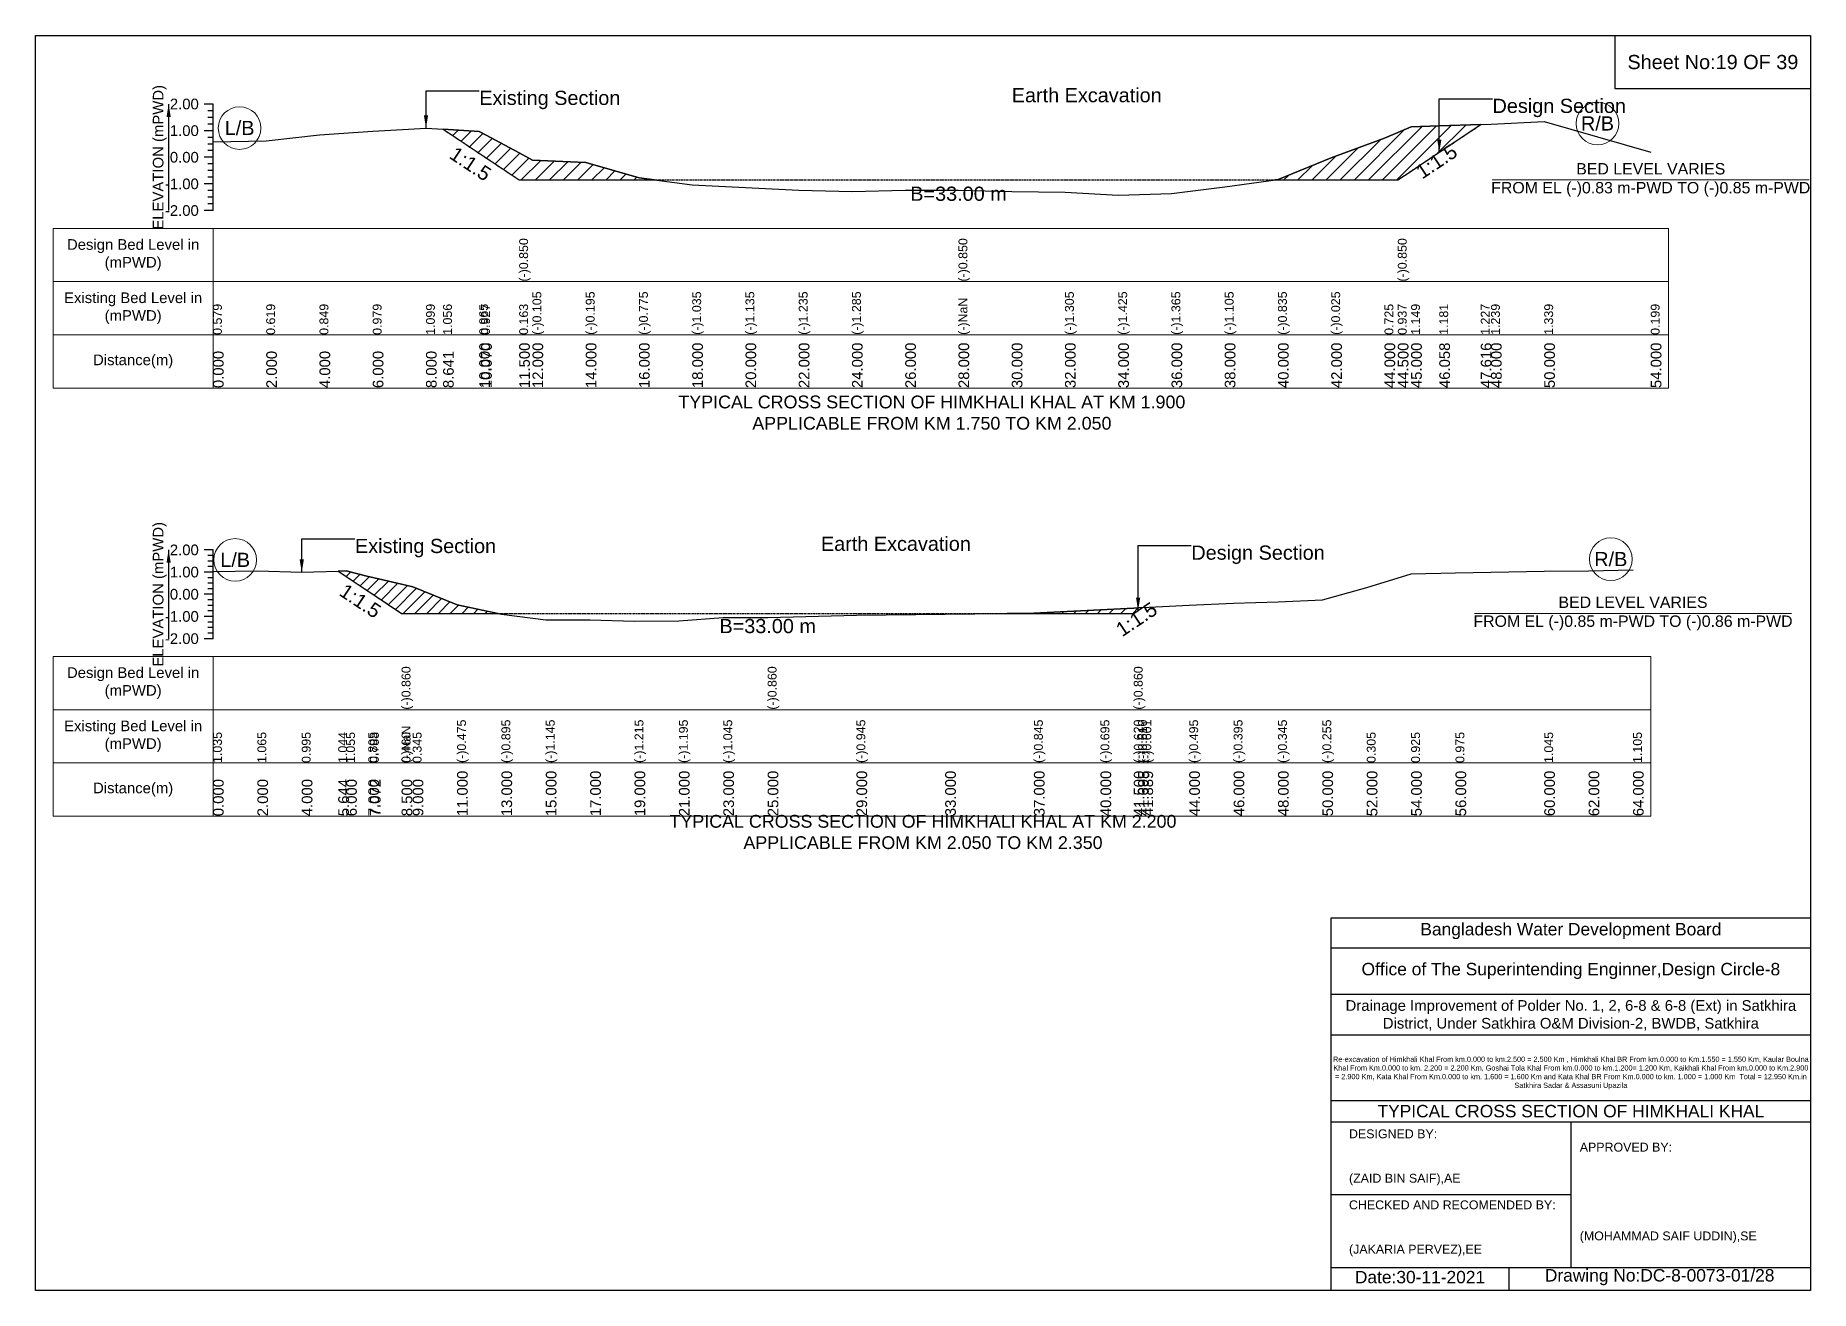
# Model space of a CAD drawing. Header units: inches. Extents: x 93000 to 486000, y -4242 to 0.
# Drawn here: x 280000 to 286000, y -4242 to 0 of the extents above; entities that cross this region are included whole.
import ezdxf

# ---------------------------------------------------------------- set-up
doc = ezdxf.new("R2010")
doc.units = ezdxf.units.IN
doc.header["$LTSCALE"] = 7
doc.header["$MEASUREMENT"] = 0
doc.linetypes.add('DASHED', pattern=[0.75, 0.5, -0.25])
for name, color, linetype, lineweight in [('Cross section Data Border', 7, 'Continuous', 9), ('Cross Section Labels', 7, 'Continuous', 9), ('Design_Bed_Level for Xsection', 7, 'DASHED', 25), ('Existing_Bed_Level for Xsection', 7, 'Continuous', 25), ('Long Section Labels', 7, 'Continuous', 9)]:
    doc.layers.add(name, color=color, linetype=linetype, lineweight=lineweight)
doc.styles.get("Standard").update_dxf_attribs({"font": 'arial.ttf'})
doc.dimstyles.get("Standard").update_dxf_attribs({"dimtxt": 0.18, "dimasz": 0.18, "dimexe": 0.18, "dimexo": 0.0625, "dimgap": 0.09, "dimtad": 0, "dimtih": 1, "dimtoh": 1, "dimdec": 4, "dimzin": 0, "dimdsep": 46, "dimtxsty": 'Standard', "dimcen": 0.09, "dimadec": 0, "dimazin": 0, "dimtfac": 1, "dimtdec": 4, "dimtofl": 0, "dimtmove": 0, "dimatfit": 3, "dimfxl": 1, "dimtolj": 1, "dimtzin": 0, "dimarcsym": 0})

msp = doc.modelspace()

# ---------------------------------------------------------------- texts
at = {"attachment_point": 5}
for s, insert, char_height in [('Sheet No:19 OF 39', (285670, -90), 48), ('Bangladesh Water Development Board', (285190, -3027), 42), ('Office of The Superintending Enginner,Design Circle-8', (285190, -3162), 42)]:
    msp.add_mtext(s, dxfattribs=dict(at, insert=insert, char_height=char_height))
for s, insert, char_height, width, attachment_point in [('Drainage Improvement of Polder No. 1, 2, 6-8 & 6-8 (Ext) in Satkhira District, Under Satkhira O&M Division-2, BWDB, Satkhira', (285190, -3312), 36, 1680, 5), ('Re-excavation of Himkhali Khal From km.0.000 to km.2.500 = 2.500 Km , Himkhali Khal BR From km.0.000 to Km.1.550 = 1.550 Km, Kaular Boulna Khal From Km.0.000 to km. 2.200 = 2.200 Km, Goshai Tola Khal From km.0.000 to km.1.200= 1.200 Km, Kaikhali Khal From km.0.000 to Km.2.900 = 2.900 Km, Kata Khal From Km.0.000 to km. 1.600 = 1.600 Km and Kata Khal BR From Km.0.000 to km. 1.000 = 1.000 Km  Total = 12.950 Km.in Satkhira Sadar & Assasuni Upazila', (285190, -3507), 17.611, 1620, 5), ('TYPICAL CROSS SECTION OF HIMKHALI KHAL', (285190, -3636), 42, 1680, 5), ('DESIGNED BY:^J^J^J(ZAID BIN SAIF),AE', (284440, -3792), 30, 840, 4), ('APPROVED BY:^J^J^J^J^J^J(MOHAMMAD SAIF UDDIN),SE', (285220, -3912), 30, 840, 4), ('CHECKED AND RECOMENDED BY:^J^J^J(JAKARIA PERVEZ),EE', (284440, -4032), 30, 840, 4), ('Date:30-11-2021', (284680, -4197), 42, 840, 5), ('Drawing No:DC-8-0073-01/28', (285490, -4197), 42, 1320, 5)]:
    msp.add_mtext(s, dxfattribs=dict(insert=insert, char_height=char_height, width=width, attachment_point=attachment_point))
at = {"layer": 'Cross section Data Border', "char_height": 36, "width": 480, "attachment_point": 5}
for s, insert in [('Design Bed Level in (mPWD)', (280330, -741.8)), ('Existing Bed Level in (mPWD)', (280330, -921.8)), ('Distance(m)', (280330, -1101.8)), ('Design Bed Level in (mPWD)', (280330, -2188.9)), ('Existing Bed Level in (mPWD)', (280330, -2368.9)), ('Distance(m)', (280330, -2548.9))]:
    msp.add_mtext(s, dxfattribs=dict(at, insert=insert))
at = {"layer": 'Cross Section Labels'}
for s, insert, char_height, attachment_point in [('Earth Excavation', (283300, -177.7), 48, 1), ('Existing Section', (281500, -186.8), 48, 1), ('Design Section', (284925.2, -213.8), 48, 1), ('L/B', (280690, -312.8), 48, 5), ('R/B', (285280, -297.5), 48, 5), ('BED LEVEL VARIES ^JFROM EL (-)0.83 m-PWD TO (-)0.85 m-PWD', (285460, -488.2), 38.4, 5), ('B=33.00 m', (283120, -510.8), 48, 2), ('TYPICAL CROSS SECTION OF HIMKHALI KHAL AT KM 1.900^JAPPLICABLE FROM KM 1.750 TO KM 2.050', (283030, -1275), 43.2, 5), ('Existing Section', (281080, -1701.4), 48, 1), ('Earth Excavation', (282655, -1693.9), 48, 1), ('Design Section', (283907.1, -1723.9), 48, 1), ('L/B', (280675, -1772.6), 48, 5), ('R/B', (285325, -1770), 48, 5), ('BED LEVEL VARIES ^JFROM EL (-)0.85 m-PWD TO (-)0.86 m-PWD', (285400, -1953.4), 38.4, 5), ('B=33.00 m', (282475, -1972.1), 48, 2), ('TYPICAL CROSS SECTION OF HIMKHALI KHAL AT KM 2.200^JAPPLICABLE FROM KM 2.050 TO KM 2.350', (283000, -2692.5), 43.2, 5)]:
    msp.add_mtext(s, dxfattribs=dict(at, insert=insert, char_height=char_height, attachment_point=attachment_point))
at = {"layer": 'Cross Section Labels', "char_height": 48, "attachment_point": 2}
for insert, rotation in [((281483.8, -413.7), 326.30993), ((284722.7, -406), 33.69007), ((281111.6, -1891.3), 326.30993), ((283708.3, -1953), 33.69007)]:
    msp.add_mtext('1:1.5', dxfattribs=dict(at, insert=insert, rotation=rotation))
at = {"layer": 'Existing_Bed_Level for Xsection', "char_height": 36, "attachment_point": 5, "rotation": 90}
for insert in [(280420, -411.8), (280420, -1888.9)]:
    msp.add_mtext('ELEVATION (mPWD)', dxfattribs=dict(at, insert=insert))
at = {"layer": 'Existing_Bed_Level for Xsection', "char_height": 36, "attachment_point": 6}
for s, insert in [('2.00', (280552, -231.8)), ('1.00', (280552, -321.8)), ('0.00', (280552, -411.8)), ('-1.00', (280552, -501.8)), ('-2.00', (280552, -591.8)), ('2.00', (280552, -1738.9)), ('1.00', (280552, -1813.9)), ('0.00', (280552, -1888.9)), ('-1.00', (280552, -1963.9)), ('-2.00', (280552, -2038.9))]:
    msp.add_mtext(s, dxfattribs=dict(at, insert=insert))
at = {"layer": 'Long Section Labels', "attachment_point": 1, "rotation": 90}
for s, insert, char_height in [('(-)0.850', (281635, -831.8), 30), ('(-)0.850', (283120, -831.8), 30), ('(-)0.850', (284605, -831.8), 30), ('(-)0.105', (281680, -1011.8), 30), ('(-)0.195', (281860, -1011.8), 30), ('(-)0.775', (282040, -1011.8), 30), ('(-)1.035', (282220, -1011.8), 30), ('(-)1.135', (282400, -1011.8), 30), ('(-)1.235', (282580, -1011.8), 30), ('(-)1.235', (282580, -1011.8), 30), ('(-)1.235', (282580, -1011.8), 30), ('(-)1.235', (282580, -1011.8), 30), ('(-)1.285', (282760, -1011.8), 30), ('(-)1.285', (282760, -1011.8), 30), ('(-)NaN', (283120, -1011.8), 30), ('(-)1.305', (283480, -1011.8), 30), ('(-)1.425', (283660, -1011.8), 30), ('(-)1.365', (283840, -1011.8), 30), ('(-)1.105', (284020, -1011.8), 30), ('(-)0.835', (284200, -1011.8), 30), ('(-)0.025', (284380, -1011.8), 30), ('0.579', (280600, -1011.8), 30), ('0.619', (280780, -1011.8), 30), ('0.849', (280960, -1011.8), 30), ('0.979', (281140, -1011.8), 30), ('1.099', (281320, -1011.8), 30), ('1.056', (281377.7, -1011.8), 30), ('0.965', (281500, -1011.8), 30), ('0.927', (281506.3, -1011.8), 30), ('0.163', (281635, -1011.8), 30), ('0.163', (281635, -1011.8), 30), ('0.163', (281635, -1011.8), 30), ('0.725', (284560, -1011.8), 30), ('0.937', (284605, -1011.8), 30), ('0.937', (284605, -1011.8), 30), ('0.937', (284605, -1011.8), 30), ('1.149', (284650, -1011.8), 30), ('1.181', (284745.2, -1011.8), 30), ('1.227', (284885.5, -1011.8), 30), ('1.239', (284920, -1011.8), 30), ('1.339', (285100, -1011.8), 30), ('0.199', (285460, -1011.8), 30), ('0.000', (280600, -1191.8), 36), ('2.000', (280780, -1191.8), 36), ('4.000', (280960, -1191.8), 36), ('6.000', (281140, -1191.8), 36), ('8.000', (281320, -1191.8), 36), ('8.641', (281377.7, -1191.8), 36), ('10.000', (281500, -1191.8), 36), ('10.070', (281506.3, -1191.8), 36), ('11.500', (281635, -1191.8), 36), ('11.500', (281635, -1191.8), 36), ('11.500', (281635, -1191.8), 36), ('12.000', (281680, -1191.8), 36), ('14.000', (281860, -1191.8), 36), ('16.000', (282040, -1191.8), 36), ('18.000', (282220, -1191.8), 36), ('20.000', (282400, -1191.8), 36), ('22.000', (282580, -1191.8), 36), ('24.000', (282760, -1191.8), 36), ('26.000', (282940, -1191.8), 36), ('28.000', (283120, -1191.8), 36), ('28.000', (283120, -1191.8), 36), ('28.000', (283120, -1191.8), 36), ('30.000', (283300, -1191.8), 36), ('32.000', (283480, -1191.8), 36), ('34.000', (283660, -1191.8), 36), ('36.000', (283840, -1191.8), 36), ('38.000', (284020, -1191.8), 36), ('40.000', (284200, -1191.8), 36), ('42.000', (284380, -1191.8), 36), ('44.000', (284560, -1191.8), 36), ('44.500', (284605, -1191.8), 36), ('44.500', (284605, -1191.8), 36), ('44.500', (284605, -1191.8), 36), ('45.000', (284650, -1191.8), 36), ('46.058', (284745.2, -1191.8), 36), ('47.616', (284885.5, -1191.8), 36), ('48.000', (284920, -1191.8), 36), ('50.000', (285100, -1191.8), 36), ('54.000', (285460, -1191.8), 36), ('(-)0.860', (281237.5, -2278.9), 30), ('(-)0.860', (282475, -2278.9), 30), ('(-)0.860', (283712.5, -2278.9), 30), ('(-)NaN', (281237.5, -2458.9), 30), ('(-)NaN', (281237.5, -2458.9), 30), ('(-)NaN', (281237.5, -2458.9), 30), ('(-)0.475', (281425, -2458.9), 30), ('(-)0.895', (281575, -2458.9), 30), ('(-)0.895', (281575, -2458.9), 30), ('(-)1.145', (281725, -2458.9), 30), ('(-)1.145', (281725, -2458.9), 30), ('(-)1.215', (282025, -2458.9), 30), ('(-)1.195', (282175, -2458.9), 30), ('(-)1.045', (282325, -2458.9), 30), ('(-)1.045', (282325, -2458.9), 30), ('(-)1.045', (282325, -2458.9), 30), ('(-)0.945', (282775, -2458.9), 30), ('(-)0.845', (283375, -2458.9), 30), ('(-)0.695', (283600, -2458.9), 30), ('(-)0.620', (283712.5, -2458.9), 30), ('(-)0.620', (283712.5, -2458.9), 30), ('(-)0.610', (283727.1, -2458.9), 30), ('(-)0.601', (283741.7, -2458.9), 30), ('(-)0.495', (283900, -2458.9), 30), ('(-)0.395', (284050, -2458.9), 30), ('(-)0.345', (284200, -2458.9), 30), ('(-)0.255', (284350, -2458.9), 30), ('1.035', (280600, -2458.9), 30), ('1.065', (280750, -2458.9), 30), ('1.065', (280750, -2458.9), 30), ('0.995', (280900, -2458.9), 30), ('1.044', (281023.3, -2458.9), 30), ('1.055', (281050, -2458.9), 30), ('0.805', (281125, -2458.9), 30), ('0.788', (281130.4, -2458.9), 30), ('0.460', (281237.5, -2458.9), 30), ('0.460', (281237.5, -2458.9), 30), ('0.345', (281275, -2458.9), 30), ('0.305', (284500, -2458.9), 30), ('0.925', (284650, -2458.9), 30), ('0.975', (284800, -2458.9), 30), ('1.045', (285100, -2458.9), 30), ('1.105', (285400, -2458.9), 30), ('0.000', (280600, -2638.9), 36), ('2.000', (280750, -2638.9), 36), ('4.000', (280900, -2638.9), 36), ('5.644', (281023.3, -2638.9), 36), ('6.000', (281050, -2638.9), 36), ('7.000', (281125, -2638.9), 36), ('7.072', (281130.4, -2638.9), 36), ('8.500', (281237.5, -2638.9), 36), ('8.500', (281237.5, -2638.9), 36), ('8.500', (281237.5, -2638.9), 36), ('9.000', (281275, -2638.9), 36), ('11.000', (281425, -2638.9), 36), ('13.000', (281575, -2638.9), 36), ('15.000', (281725, -2638.9), 36), ('17.000', (281875, -2638.9), 36), ('19.000', (282025, -2638.9), 36), ('21.000', (282175, -2638.9), 36), ('23.000', (282325, -2638.9), 36), ('25.000', (282475, -2638.9), 36), ('25.000', (282475, -2638.9), 36), ('25.000', (282475, -2638.9), 36), ('29.000', (282775, -2638.9), 36), ('33.000', (283075, -2638.9), 36), ('37.000', (283375, -2638.9), 36), ('40.000', (283600, -2638.9), 36), ('41.500', (283712.5, -2638.9), 36), ('41.500', (283712.5, -2638.9), 36), ('41.500', (283712.5, -2638.9), 36), ('41.695', (283727.1, -2638.9), 36), ('41.889', (283741.7, -2638.9), 36), ('44.000', (283900, -2638.9), 36), ('46.000', (284050, -2638.9), 36), ('48.000', (284200, -2638.9), 36), ('50.000', (284350, -2638.9), 36), ('52.000', (284500, -2638.9), 36), ('54.000', (284650, -2638.9), 36), ('56.000', (284800, -2638.9), 36), ('60.000', (285100, -2638.9), 36), ('62.000', (285250, -2638.9), 36), ('64.000', (285400, -2638.9), 36)]:
    msp.add_mtext(s, dxfattribs=dict(at, insert=insert, char_height=char_height))

# ---------------------------------------------------------------- hatches: boundary and pattern name
at = {"layer": 'Existing_Bed_Level for Xsection'}
h = msp.add_hatch(dxfattribs=at)
h.set_pattern_fill('ANSI31', color=256, scale=270, style=0)
h.paths.add_polyline_path([(281377.7, -316.7), (281500, -398.2), (281506.3, -402.5), (281635, -488.2), (281680, -488.2), (281860, -488.2), (282040, -488.2), (282091.9, -488.2), (282040, -481.5), (281860, -429.3), (281680, -421.2), (281635, -397.1), (281506.3, -328.3), (281500, -324.9)])
h = msp.add_hatch(dxfattribs=at)
h.set_pattern_fill('ANSI31', color=256, scale=270, style=0)
h.paths.add_polyline_path([(284190, -488.2), (284200, -488.2), (284380, -488.2), (284560, -488.2), (284605, -488.2), (284650, -458.2), (284745.2, -394.8), (284885.5, -301.3), (284745.2, -305.5), (284650, -308.3), (284605, -327.4), (284560, -346.5), (284380, -414), (284200, -486.9)])
h = msp.add_hatch(dxfattribs=at)
h.set_pattern_fill('ANSI31', color=256, scale=225, style=0)
h.paths.add_polyline_path([(281023.3, -1810.6), (281050, -1828.4), (281125, -1878.4), (281130.4, -1882), (281237.5, -1953.4), (281275, -1953.4), (281425, -1953.4), (281562.5, -1953.4), (281425, -1924.5), (281275, -1863), (281237.5, -1854.4), (281130.4, -1829.7), (281125, -1828.5), (281050, -1809.8)])
h = msp.add_hatch(dxfattribs=at)
h.set_pattern_fill('ANSI31', color=256, scale=225, style=0)
h.paths.add_polyline_path([(283285, -1953.4), (283375, -1953.4), (283600, -1953.4), (283712.5, -1953.4), (283727.1, -1943.6), (283741.7, -1933.9), (283727.1, -1934.6), (283712.5, -1935.4), (283600, -1941), (283375, -1952.2)])

# ---------------------------------------------------------------- linework, layer by layer
for points in [[(280000, 0), (286000, 0), (286000, -4242), (280000, -4242)], [(285340, 0), (286000, 0), (286000, -180), (285340, -180)]]:
    msp.add_lwpolyline(points, close=True)
for points in [[(284380, -4242), (284380, -2982), (286000, -2982)], [(284380, -3084), (286000, -3084)], [(284380, -3240), (286000, -3240)], [(284380, -3378), (286000, -3378)], [(284380, -3600), (286000, -3600)], [(284380, -3672), (286000, -3672)], [(285190, -3672), (285190, -4164)], [(284380, -3918), (285190, -3918)], [(284380, -4164), (286000, -4164)], [(284980, -4164), (284980, -4242)]]:
    msp.add_lwpolyline(points)
at = {"layer": 'Cross section Data Border'}
for points in [[(280060, -651.8), (285520, -651.8), (285520, -1191.8), (280060, -1191.8)], [(280060, -2098.9), (285460, -2098.9), (285460, -2638.9), (280060, -2638.9)]]:
    msp.add_lwpolyline(points, close=True, dxfattribs=at)
for points in [[(280600, -651.8), (280600, -1191.8)], [(280060, -831.8), (285520, -831.8)], [(280060, -1011.8), (285520, -1011.8)], [(280600, -2098.9), (280600, -2638.9)], [(280060, -2278.9), (285460, -2278.9)], [(280060, -2458.9), (285460, -2458.9)]]:
    msp.add_lwpolyline(points, dxfattribs=at)
at = {"layer": 'Cross Section Labels'}
for points in [[(284924.2, -488.2), (285995.8, -488.2)], [(284864.2, -1953.4), (285935.8, -1953.4)]]:
    msp.add_lwpolyline(points, dxfattribs=at)
for centre in [(285280, -297.5), (280690, -312.8), (280675, -1772.6), (285325, -1770)]:
    msp.add_circle(centre, 72, dxfattribs=at)
at = {"layer": 'Design_Bed_Level for Xsection'}
for points in [[(281377.7, -316.7), (281506.3, -402.5), (281635, -488.2), (283120, -488.2), (284605, -488.2), (284745.2, -394.8), (284885.5, -301.3)], [(281023.3, -1810.6), (281130.4, -1882), (281237.5, -1953.4), (282475, -1953.4), (283712.5, -1953.4), (283727.1, -1943.6), (283741.7, -1933.9)]]:
    msp.add_lwpolyline(points, dxfattribs=at)
at = {"layer": 'Existing_Bed_Level for Xsection'}
for points in [[(280600, -231.8), (280570, -231.8)], [(280600, -591.8), (280600, -501.8), (280600, -411.8), (280600, -321.8), (280600, -231.8)], [(280600, -254.2), (280582, -254.2)], [(280600, -276.8), (280582, -276.8)], [(280600, -299.2), (280582, -299.2)], [(280600, -359.6), (280780, -356), (280960, -335.3), (281140, -323.6), (281320, -312.8), (281377.7, -316.7), (281500, -324.9), (281506.3, -328.3), (281635, -397.1), (281635, -397.1), (281680, -421.2), (281860, -429.3), (282040, -481.5), (282220, -504.9), (282400, -513.9), (282580, -522.9), (282760, -527.4), (282940, -522.9), (283120, -522.9), (283120, -522.9), (283300, -527.4), (283480, -529.2), (283660, -540), (283840, -534.6), (284020, -511.2), (284200, -486.9), (284380, -414), (284560, -346.5), (284605, -327.4), (284605, -327.4), (284650, -308.3), (284745.2, -305.5), (284885.5, -301.3), (284920, -300.2), (285100, -291.2), (285460, -393.8)], [(280600, -321.8), (280570, -321.8)], [(280600, -344.2), (280582, -344.2)], [(280600, -411.8), (280570, -411.8)], [(280600, -366.8), (280582, -366.8)], [(280600, -389.2), (280582, -389.2)], [(280600, -434.2), (280582, -434.2)], [(280600, -456.8), (280582, -456.8)], [(280600, -479.2), (280582, -479.2)], [(280600, -501.8), (280570, -501.8)], [(280600, -524.2), (280582, -524.2)], [(280600, -591.8), (280570, -591.8)], [(280600, -546.8), (280582, -546.8)], [(280600, -569.2), (280582, -569.2)], [(280600, -1738.9), (280570, -1738.9)], [(280600, -2038.9), (280600, -1963.9), (280600, -1888.9), (280600, -1813.9), (280600, -1738.9)], [(280600, -1757.6), (280582, -1757.6)], [(280600, -1776.4), (280582, -1776.4)], [(280600, -1795.1), (280582, -1795.1)], [(280600, -1813.9), (280570, -1813.9)], [(280600, -1832.6), (280582, -1832.6)], [(280600, -1851.4), (280582, -1851.4)], [(280600, -1811.2), (280750, -1809), (280900, -1814.2), (281023.3, -1810.6), (281050, -1809.8), (281125, -1828.5), (281130.4, -1829.7), (281237.5, -1854.4), (281237.5, -1854.4), (281275, -1863), (281425, -1924.5), (281575, -1956), (281725, -1974.8), (281875, -1974.8), (282025, -1980), (282175, -1978.5), (282325, -1967.2), (282475, -1967.2), (282475, -1967.2), (282775, -1959.8), (283075, -1956), (283375, -1952.2), (283600, -1941), (283712.5, -1935.4), (283712.5, -1935.4), (283727.1, -1934.6), (283741.7, -1933.9), (283900, -1926), (284050, -1918.5), (284200, -1914.8), (284350, -1908), (284500, -1866), (284650, -1819.5), (284800, -1815.8), (285100, -1810.5), (285250, -1809), (285400, -1806)], [(280600, -1888.9), (280570, -1888.9)], [(280600, -1870.1), (280582, -1870.1)], [(280600, -1907.6), (280582, -1907.6)], [(280600, -1963.9), (280570, -1963.9)], [(280600, -1926.4), (280582, -1926.4)], [(280600, -1945.1), (280582, -1945.1)], [(280600, -2038.9), (280570, -2038.9)], [(280600, -1982.6), (280582, -1982.6)], [(280600, -2001.4), (280582, -2001.4)], [(280600, -2020.1), (280582, -2020.1)]]:
    msp.add_lwpolyline(points, dxfattribs=at)
for points in [[(281377.7, -316.7), (281377.7, -316.7), (281500, -398.2), (281506.3, -402.5), (281635, -488.2), (281635, -488.2), (281680, -488.2), (281860, -488.2), (282040, -488.2), (282091.9, -488.2), (282040, -481.5), (281860, -429.3), (281680, -421.2), (281635, -397.1), (281635, -397.1), (281506.3, -328.3), (281500, -324.9), (281377.7, -316.7)], [(284190, -488.2), (284200, -488.2), (284380, -488.2), (284560, -488.2), (284605, -488.2), (284605, -488.2), (284650, -458.2), (284745.2, -394.8), (284885.5, -301.3), (284885.5, -301.3), (284885.5, -301.3), (284745.2, -305.5), (284650, -308.3), (284605, -327.4), (284605, -327.4), (284560, -346.5), (284380, -414), (284200, -486.9)], [(281023.3, -1810.6), (281023.3, -1810.6), (281050, -1828.4), (281125, -1878.4), (281130.4, -1882), (281237.5, -1953.4), (281237.5, -1953.4), (281275, -1953.4), (281425, -1953.4), (281562.5, -1953.4), (281425, -1924.5), (281275, -1863), (281237.5, -1854.4), (281237.5, -1854.4), (281130.4, -1829.7), (281125, -1828.5), (281050, -1809.8), (281023.3, -1810.6)], [(283285, -1953.4), (283375, -1953.4), (283600, -1953.4), (283712.5, -1953.4), (283712.5, -1953.4), (283727.1, -1943.6), (283741.7, -1933.9), (283727.1, -1934.6), (283712.5, -1935.4), (283712.5, -1935.4), (283600, -1941), (283375, -1952.2)]]:
    msp.add_lwpolyline(points, close=True, dxfattribs=at)

msp.set_redraw_order([(e.dxf.handle, doc.entitydb.next_handle()) for e in msp.query("TEXT MTEXT ATTDEF DIMENSION ARC_DIMENSION")])  # texts and dimensions are drawn at this point

# ---------------------------------------------------------------- leaders
at = {"layer": 'Cross Section Labels', "annotation_type": 0, "has_hookline": 1, "hookline_direction": 0}
for points, text_width in [([(281320, -312.8), (281320, -186.8), (281499.9, -186.8)], 467.2), ([(284745.2, -394.8), (284745.2, -213.8), (284925.1, -213.8)], 441.2), ([(280900, -1814.2), (280900, -1701.4), (281079.9, -1701.4)], 467.2), ([(283727.1, -1943.6), (283727.1, -1723.9), (283907, -1723.9)], 441.2)]:
    msp.add_leader(points, dimstyle='Standard', override={"dimasz": 43.2}, dxfattribs=dict(at, text_width=text_width))
at = {"layer": 'Existing_Bed_Level for Xsection'}
for points in [[(280450, -231.8), (280450, -591.8)], [(280450, -1738.9), (280450, -2038.9)]]:
    msp.add_leader(points, dimstyle='Standard', override={"dimasz": 43.2}, dxfattribs=at)

doc.saveas('drawing.dxf')
